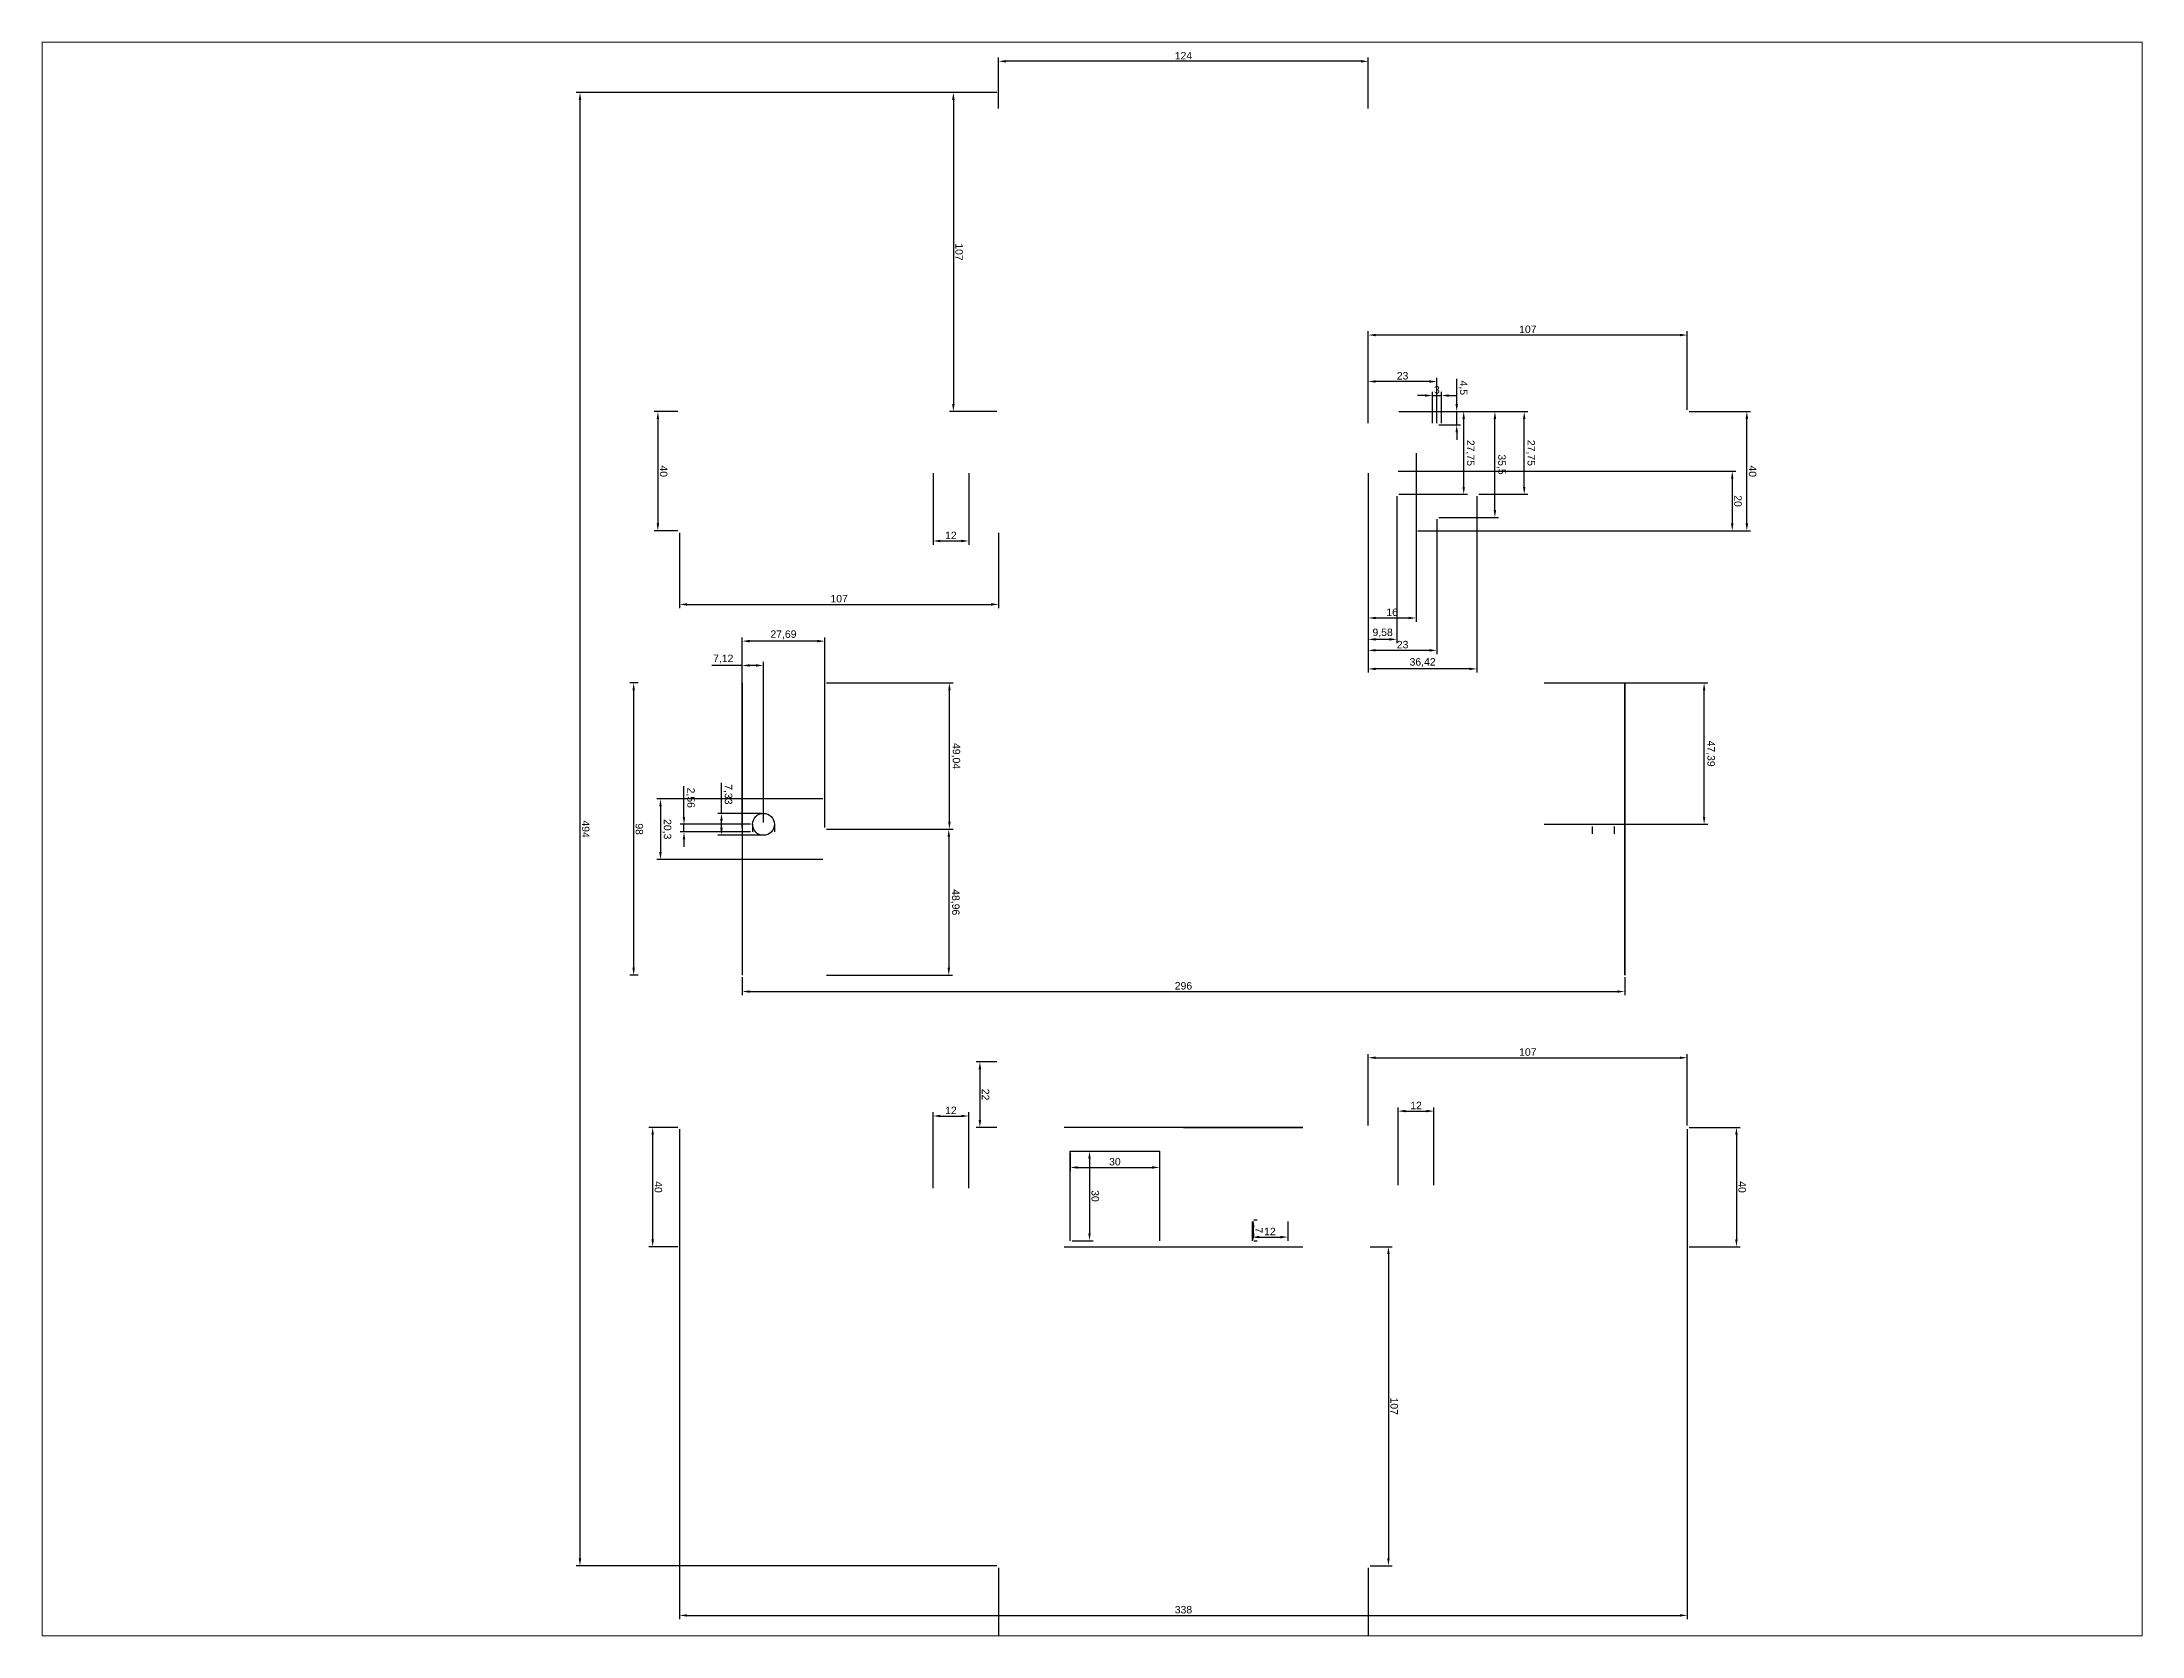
# Paper-space layout 'Layout2' of a CAD drawing. Header units: millimetres. Extents: x 26 to 231, y 20 to 176.
# The model-space entities are those that its viewports show. They can reach past a viewport. Long polylines and large blocks are cut down to what shows.
import ezdxf

# ---------------------------------------------------------------- set-up
doc = ezdxf.new("R2010")
doc.units = ezdxf.units.MM
doc.styles.get("Standard").update_dxf_attribs({"font": 'arial.ttf'})
doc.dimstyles.new('ISO-25', dxfattribs={"dimtxt": 2.5, "dimasz": 2.5, "dimexe": 1.25, "dimexo": 0.625, "dimtad": 1, "dimtxsty": 'Standard', "dimcen": 2.5, "dimadec": 0, "dimazin": 0, "dimtfac": 1, "dimtmove": 0, "dimatfit": 3, "dimfxl": 1, "dimarcsym": 0})

psp = doc.layouts.new('Layout2')

msp = doc.modelspace()

# ---------------------------------------------------------------- blocks, each defined once
blk = doc.blocks.new('*D1')
at = {"color": 0, "lineweight": -2, "transparency": 16777216}
for p, q in [((2464.22, 1439.08), (2495.31, 1439.08)), ((2494.06, 1317.58), (2494.06, 1436.58)), ((2464.22, 1315.08), (2495.31, 1315.08))]:
    blk.add_line(p, q, dxfattribs=at)
at = {"color": 0, "transparency": 16777216}
for points in [[(2493.65, 1436.58), (2494.48, 1436.58), (2494.06, 1439.08)], [(2493.65, 1317.58), (2494.48, 1317.58), (2494.06, 1315.08)]]:
    blk.add_solid(points, dxfattribs=at)
at = {"layer": 'Defpoints', "color": 0, "transparency": 16777216}
for p in [(2463.59, 1439.08, 9.5), (2494.06, 1439.08), (2463.59, 1315.08, 9.5)]:
    blk.add_point(p, dxfattribs=at)
at = {"color": 0, "transparency": 16777216, "insert": (2492.18, 1377.08), "char_height": 2.5, "attachment_point": 5, "rotation": 90}
blk.add_mtext('124', dxfattribs=at)
blk = doc.blocks.new('*D2')
at = {"color": 0, "lineweight": -2, "transparency": 16777216}
for p, q in [((2316.59, 1546.71), (2316.59, 1563.81)), ((2356.59, 1546.71), (2356.59, 1563.81)), ((2319.09, 1562.56), (2354.09, 1562.56))]:
    blk.add_line(p, q, dxfattribs=at)
at = {"color": 0, "transparency": 16777216}
for points in [[(2319.09, 1562.97), (2319.09, 1562.14), (2316.59, 1562.56)], [(2354.09, 1562.97), (2354.09, 1562.14), (2356.59, 1562.56)]]:
    blk.add_solid(points, dxfattribs=at)
at = {"layer": 'Defpoints', "color": 0, "transparency": 16777216}
for p in [(2356.59, 1562.56), (2316.59, 1546.08, 10.5), (2356.59, 1546.08, 10.5)]:
    blk.add_point(p, dxfattribs=at)
at = {"color": 0, "transparency": 16777216, "insert": (2336.59, 1564.46), "char_height": 2.5, "attachment_point": 5}
blk.add_mtext('40', dxfattribs=at)
blk = doc.blocks.new('*D3')
at = {"color": 0, "lineweight": -2, "transparency": 16777216}
for p, q in [((2356.59, 1439.71), (2356.59, 1447.08)), ((2359.09, 1445.83), (2461.09, 1445.83)), ((2463.59, 1439.71), (2463.59, 1447.08))]:
    blk.add_line(p, q, dxfattribs=at)
at = {"color": 0, "transparency": 16777216}
for points in [[(2359.09, 1446.25), (2359.09, 1445.42), (2356.59, 1445.83)], [(2461.09, 1446.25), (2461.09, 1445.42), (2463.59, 1445.83)]]:
    blk.add_solid(points, dxfattribs=at)
at = {"layer": 'Defpoints', "color": 0, "transparency": 16777216}
for p in [(2463.59, 1445.83), (2356.59, 1439.08, 11.18), (2463.59, 1439.08, 10.5)]:
    blk.add_point(p, dxfattribs=at)
at = {"color": 0, "transparency": 16777216, "insert": (2410.09, 1447.74), "char_height": 2.5, "attachment_point": 5}
blk.add_mtext('107', dxfattribs=at)
blk = doc.blocks.new('*D4')
at = {"color": 0, "lineweight": -2, "transparency": 16777216}
for p, q in [((1974.97, 1439.08), (1957.91, 1439.08)), ((1959.16, 1436.58), (1959.16, 1317.58)), ((1974.97, 1315.08), (1957.91, 1315.08))]:
    blk.add_line(p, q, dxfattribs=at)
at = {"color": 0, "transparency": 16777216}
for points in [[(1958.74, 1436.58), (1959.58, 1436.58), (1959.16, 1439.08)], [(1958.74, 1317.58), (1959.58, 1317.58), (1959.16, 1315.08)]]:
    blk.add_solid(points, dxfattribs=at)
at = {"layer": 'Defpoints', "color": 0, "transparency": 16777216}
for p in [(1975.59, 1439.08, 10.5), (1959.16, 1315.08), (1975.59, 1315.08, 10.5)]:
    blk.add_point(p, dxfattribs=at)
at = {"color": 0, "transparency": 16777216, "insert": (1957.28, 1377.08), "char_height": 2.5, "attachment_point": 5, "rotation": 90}
blk.add_mtext('124', dxfattribs=at)
blk = doc.blocks.new('*D5')
at = {"color": 0, "lineweight": -2, "transparency": 16777216}
for p, q in [((2076.59, 1546.71), (2076.59, 1567.3)), ((2114.09, 1566.05), (2079.09, 1566.05)), ((2116.59, 1546.71), (2116.59, 1567.3))]:
    blk.add_line(p, q, dxfattribs=at)
at = {"color": 0, "transparency": 16777216}
for points in [[(2079.09, 1566.47), (2079.09, 1565.63), (2076.59, 1566.05)], [(2114.09, 1566.47), (2114.09, 1565.63), (2116.59, 1566.05)]]:
    blk.add_solid(points, dxfattribs=at)
at = {"layer": 'Defpoints', "color": 0, "transparency": 16777216}
for p in [(2076.59, 1566.05), (2076.59, 1546.08, 10.5), (2116.59, 1546.08, 10.5)]:
    blk.add_point(p, dxfattribs=at)
at = {"color": 0, "transparency": 16777216, "insert": (2096.59, 1567.95), "char_height": 2.5, "attachment_point": 5}
blk.add_mtext('40', dxfattribs=at)
blk = doc.blocks.new('*D6')
at = {"color": 0, "lineweight": -2, "transparency": 16777216}
for p, q in [((2075.97, 1546.08), (2049.69, 1546.08)), ((2050.94, 1543.58), (2050.94, 1441.58)), ((2075.97, 1439.08), (2049.69, 1439.08))]:
    blk.add_line(p, q, dxfattribs=at)
at = {"color": 0, "transparency": 16777216}
for points in [[(2050.52, 1543.58), (2051.35, 1543.58), (2050.94, 1546.08)], [(2050.52, 1441.58), (2051.35, 1441.58), (2050.94, 1439.08)]]:
    blk.add_solid(points, dxfattribs=at)
at = {"layer": 'Defpoints', "color": 0, "transparency": 16777216}
for p in [(2076.59, 1546.08, 10.5), (2050.94, 1439.08), (2076.59, 1439.08, 10.5)]:
    blk.add_point(p, dxfattribs=at)
at = {"color": 0, "transparency": 16777216, "insert": (2049.04, 1492.58), "char_height": 2.5, "attachment_point": 5, "rotation": 90}
blk.add_mtext('107', dxfattribs=at)
blk = doc.blocks.new('*D7')
at = {"color": 0, "lineweight": -2, "transparency": 16777216}
for p, q in [((2076.59, 1207.46), (2076.59, 1199.55)), ((2116.59, 1207.46), (2116.59, 1199.55)), ((2079.09, 1200.8), (2114.09, 1200.8))]:
    blk.add_line(p, q, dxfattribs=at)
at = {"color": 0, "transparency": 16777216}
for points in [[(2079.09, 1201.22), (2079.09, 1200.39), (2076.59, 1200.8)], [(2114.09, 1201.22), (2114.09, 1200.39), (2116.59, 1200.8)]]:
    blk.add_solid(points, dxfattribs=at)
at = {"layer": 'Defpoints', "color": 0, "transparency": 16777216}
for p in [(2076.59, 1208.08, 10.5), (2116.59, 1208.08, 10.5), (2116.59, 1200.8)]:
    blk.add_point(p, dxfattribs=at)
at = {"color": 0, "transparency": 16777216, "insert": (2096.59, 1202.71), "char_height": 2.5, "attachment_point": 5}
blk.add_mtext('40', dxfattribs=at)
blk = doc.blocks.new('*D8')
at = {"color": 0, "lineweight": -2, "transparency": 16777216}
for p, q in [((2117.22, 1315.08), (2142.51, 1315.08)), ((2141.26, 1210.58), (2141.26, 1312.58)), ((2117.22, 1208.08), (2142.51, 1208.08))]:
    blk.add_line(p, q, dxfattribs=at)
at = {"color": 0, "transparency": 16777216}
for points in [[(2140.84, 1312.58), (2141.67, 1312.58), (2141.26, 1315.08)], [(2140.84, 1210.58), (2141.67, 1210.58), (2141.26, 1208.08)]]:
    blk.add_solid(points, dxfattribs=at)
at = {"layer": 'Defpoints', "color": 0, "transparency": 16777216}
for p in [(2116.59, 1315.08, 10.5), (2141.26, 1315.08), (2116.59, 1208.08, 10.5)]:
    blk.add_point(p, dxfattribs=at)
at = {"color": 0, "transparency": 16777216, "insert": (2139.35, 1261.58), "char_height": 2.5, "attachment_point": 5, "rotation": 90}
blk.add_mtext('107', dxfattribs=at)
blk = doc.blocks.new('*D9')
at = {"color": 0, "lineweight": -2, "transparency": 16777216}
for p, q in [((2294.59, 1314.46), (2294.59, 1307.56)), ((2316.59, 1314.46), (2316.59, 1307.56)), ((2297.09, 1308.81), (2314.09, 1308.81))]:
    blk.add_line(p, q, dxfattribs=at)
at = {"color": 0, "transparency": 16777216}
for points in [[(2297.09, 1309.22), (2297.09, 1308.39), (2294.59, 1308.81)], [(2314.09, 1309.22), (2314.09, 1308.39), (2316.59, 1308.81)]]:
    blk.add_solid(points, dxfattribs=at)
at = {"layer": 'Defpoints', "color": 0, "transparency": 16777216}
for p in [(2294.59, 1315.08, 10.5), (2316.59, 1315.08, 10.5), (2316.59, 1308.81)]:
    blk.add_point(p, dxfattribs=at)
at = {"color": 0, "transparency": 16777216, "insert": (2305.59, 1310.69), "char_height": 2.5, "attachment_point": 5}
blk.add_mtext('22', dxfattribs=at)
blk = doc.blocks.new('*D10')
at = {"color": 0, "lineweight": -2, "transparency": 16777216}
for p, q in [((2316.59, 1207.46), (2316.59, 1197.81)), ((2356.59, 1207.46), (2356.59, 1197.81)), ((2354.09, 1199.06), (2319.09, 1199.06))]:
    blk.add_line(p, q, dxfattribs=at)
at = {"color": 0, "transparency": 16777216}
for points in [[(2319.09, 1199.48), (2319.09, 1198.64), (2316.59, 1199.06)], [(2354.09, 1199.48), (2354.09, 1198.64), (2356.59, 1199.06)]]:
    blk.add_solid(points, dxfattribs=at)
at = {"layer": 'Defpoints', "color": 0, "transparency": 16777216}
for p in [(2316.59, 1208.08, 9.5), (2356.59, 1208.08, 9.5), (2316.59, 1199.06)]:
    blk.add_point(p, dxfattribs=at)
at = {"color": 0, "transparency": 16777216, "insert": (2336.59, 1200.96), "char_height": 2.5, "attachment_point": 5}
blk.add_mtext('40', dxfattribs=at)
blk = doc.blocks.new('*D11')
at = {"color": 0, "lineweight": -2, "transparency": 16777216}
for p, q in [((2167.59, 1194.18), (2167.59, 1191.42)), ((2170.09, 1192.67), (2263.09, 1192.67)), ((2265.59, 1194.18), (2265.59, 1191.42))]:
    blk.add_line(p, q, dxfattribs=at)
at = {"color": 0, "transparency": 16777216}
for points in [[(2170.09, 1193.09), (2170.09, 1192.26), (2167.59, 1192.67)], [(2263.09, 1193.09), (2263.09, 1192.26), (2265.59, 1192.67)]]:
    blk.add_solid(points, dxfattribs=at)
at = {"layer": 'Defpoints', "color": 0, "transparency": 16777216}
for p in [(2167.59, 1194.8, 30.5), (2265.59, 1194.8, 30.5), (2265.59, 1192.67)]:
    blk.add_point(p, dxfattribs=at)
at = {"color": 0, "transparency": 16777216, "insert": (2216.59, 1194.57), "char_height": 2.5, "attachment_point": 5}
blk.add_mtext('98', dxfattribs=at)
blk = doc.blocks.new('*D12')
at = {"color": 0, "lineweight": -2, "transparency": 16777216}
for p, q in [((2266.22, 1525.08), (2272.3, 1525.08)), ((2271.05, 1231.58), (2271.05, 1522.58)), ((2266.22, 1229.08), (2272.3, 1229.08))]:
    blk.add_line(p, q, dxfattribs=at)
at = {"color": 0, "transparency": 16777216}
for points in [[(2270.64, 1522.58), (2271.47, 1522.58), (2271.05, 1525.08)], [(2270.64, 1231.58), (2271.47, 1231.58), (2271.05, 1229.08)]]:
    blk.add_solid(points, dxfattribs=at)
at = {"layer": 'Defpoints', "color": 0, "transparency": 16777216}
for p in [(2265.59, 1525.08, 30.5), (2271.05, 1525.08), (2265.59, 1229.08, 30.5)]:
    blk.add_point(p, dxfattribs=at)
at = {"color": 0, "transparency": 16777216, "insert": (2269.15, 1377.08), "char_height": 2.5, "attachment_point": 5, "rotation": 90}
blk.add_mtext('296', dxfattribs=at)
blk = doc.blocks.new('*D13')
at = {"color": 0, "lineweight": -2, "transparency": 16777216}
for p, q in [((1969.59, 1314.46), (1969.59, 1298.66)), ((2076.59, 1314.46), (2076.59, 1298.66)), ((1972.09, 1299.91), (2074.09, 1299.91))]:
    blk.add_line(p, q, dxfattribs=at)
at = {"color": 0, "transparency": 16777216}
for points in [[(1972.09, 1300.33), (1972.09, 1299.49), (1969.59, 1299.91)], [(2074.09, 1300.33), (2074.09, 1299.49), (2076.59, 1299.91)]]:
    blk.add_solid(points, dxfattribs=at)
at = {"layer": 'Defpoints', "color": 0, "transparency": 16777216}
for p in [(1969.59, 1315.08, 10.5), (2076.59, 1315.08, 10.5), (2076.59, 1299.91)]:
    blk.add_point(p, dxfattribs=at)
at = {"color": 0, "transparency": 16777216, "insert": (2023.09, 1301.81), "char_height": 2.5, "attachment_point": 5}
blk.add_mtext('107', dxfattribs=at)
blk = doc.blocks.new('*D14')
at = {"color": 0, "lineweight": -2, "transparency": 16777216}
for p, q in [((1969.59, 1314.46), (1969.59, 1173.42)), ((2463.59, 1314.46), (2463.59, 1173.42)), ((1972.09, 1174.67), (2461.09, 1174.67))]:
    blk.add_line(p, q, dxfattribs=at)
at = {"color": 0, "transparency": 16777216}
for points in [[(1972.09, 1175.09), (1972.09, 1174.25), (1969.59, 1174.67)], [(2461.09, 1175.09), (2461.09, 1174.25), (2463.59, 1174.67)]]:
    blk.add_solid(points, dxfattribs=at)
at = {"layer": 'Defpoints', "color": 0, "transparency": 16777216}
for p in [(1969.59, 1315.08, 9.5), (2463.59, 1315.08, 10.5), (2463.59, 1174.67)]:
    blk.add_point(p, dxfattribs=at)
at = {"color": 0, "transparency": 16777216, "insert": (2216.59, 1176.57), "char_height": 2.5, "attachment_point": 5}
blk.add_mtext('494', dxfattribs=at)
blk = doc.blocks.new('*D15')
at = {"color": 0, "lineweight": -2, "transparency": 16777216}
for p, q in [((2317.22, 1546.08), (2481.47, 1546.08)), ((2480.22, 1210.58), (2480.22, 1543.58)), ((2317.22, 1208.08), (2481.47, 1208.08))]:
    blk.add_line(p, q, dxfattribs=at)
at = {"color": 0, "transparency": 16777216}
for points in [[(2479.8, 1543.58), (2480.63, 1543.58), (2480.22, 1546.08)], [(2479.8, 1210.58), (2480.63, 1210.58), (2480.22, 1208.08)]]:
    blk.add_solid(points, dxfattribs=at)
at = {"layer": 'Defpoints', "color": 0, "transparency": 16777216}
for p in [(2316.59, 1546.08, 9.5), (2480.22, 1546.08), (2316.59, 1208.08, 9.5)]:
    blk.add_point(p, dxfattribs=at)
at = {"color": 0, "transparency": 16777216, "insert": (2478.31, 1377.08), "char_height": 2.5, "attachment_point": 5, "rotation": 90}
blk.add_mtext('338', dxfattribs=at)
blk = doc.blocks.new('*D16')
at = {"color": 0, "lineweight": -2, "transparency": 16777216}
for p, q in [((2335.97, 1461.08), (2309.89, 1461.08)), ((2311.14, 1451.58), (2311.14, 1458.58)), ((2335.97, 1449.08), (2309.89, 1449.08))]:
    blk.add_line(p, q, dxfattribs=at)
at = {"color": 0, "transparency": 16777216}
for points in [[(2310.72, 1458.58), (2311.55, 1458.58), (2311.14, 1461.08)], [(2310.72, 1451.58), (2311.55, 1451.58), (2311.14, 1449.08)]]:
    blk.add_solid(points, dxfattribs=at)
at = {"layer": 'Defpoints', "color": 0, "transparency": 16777216}
for p in [(2311.14, 1461.08), (2336.59, 1461.08, 10.5), (2336.59, 1449.08, 10.5)]:
    blk.add_point(p, dxfattribs=at)
at = {"color": 0, "transparency": 16777216, "insert": (2309.26, 1455.08), "char_height": 2.5, "attachment_point": 5, "rotation": 90}
blk.add_mtext('12', dxfattribs=at)
blk = doc.blocks.new('*D17')
at = {"color": 0, "lineweight": -2, "transparency": 16777216}
for p, q in [((2336.97, 1305.08), (2311.53, 1305.08)), ((2312.78, 1295.58), (2312.78, 1302.58)), ((2336.97, 1293.08), (2311.53, 1293.08))]:
    blk.add_line(p, q, dxfattribs=at)
at = {"color": 0, "transparency": 16777216}
for points in [[(2312.36, 1302.58), (2313.19, 1302.58), (2312.78, 1305.08)], [(2312.36, 1295.58), (2313.19, 1295.58), (2312.78, 1293.08)]]:
    blk.add_solid(points, dxfattribs=at)
at = {"layer": 'Defpoints', "color": 0, "transparency": 16777216}
for p in [(2312.78, 1305.08), (2337.59, 1305.08, 10.5), (2337.59, 1293.08, 10.5)]:
    blk.add_point(p, dxfattribs=at)
at = {"color": 0, "transparency": 16777216, "insert": (2310.9, 1299.08), "char_height": 2.5, "attachment_point": 5, "rotation": 90}
blk.add_mtext('12', dxfattribs=at)
blk = doc.blocks.new('*D18')
at = {"color": 0, "lineweight": -2, "transparency": 16777216}
for p, q in [((2097.22, 1305.08), (2121.24, 1305.08)), ((2119.99, 1295.58), (2119.99, 1302.58)), ((2097.22, 1293.08), (2121.24, 1293.08))]:
    blk.add_line(p, q, dxfattribs=at)
at = {"color": 0, "transparency": 16777216}
for points in [[(2119.57, 1302.58), (2120.41, 1302.58), (2119.99, 1305.08)], [(2119.57, 1295.58), (2120.41, 1295.58), (2119.99, 1293.08)]]:
    blk.add_solid(points, dxfattribs=at)
at = {"layer": 'Defpoints', "color": 0, "transparency": 16777216}
for p in [(2096.59, 1305.08, 9.5), (2119.99, 1305.08), (2096.59, 1293.08, 9.5)]:
    blk.add_point(p, dxfattribs=at)
at = {"color": 0, "transparency": 16777216, "insert": (2118.11, 1299.08), "char_height": 2.5, "attachment_point": 5, "rotation": 90}
blk.add_mtext('12', dxfattribs=at)
blk = doc.blocks.new('*D19')
at = {"color": 0, "lineweight": -2, "transparency": 16777216}
for p, q in [((2071.22, 1466.08), (2071.22, 1468.58)), ((2080.47, 1463.58), (2069.97, 1463.58)), ((2080.47, 1460.58), (2069.97, 1460.58)), ((2071.22, 1460.58), (2071.22, 1463.58)), ((2071.22, 1458.08), (2071.22, 1455.58))]:
    blk.add_line(p, q, dxfattribs=at)
at = {"color": 0, "transparency": 16777216}
for points in [[(2070.8, 1466.08), (2071.64, 1466.08), (2071.22, 1463.58)], [(2070.8, 1458.08), (2071.64, 1458.08), (2071.22, 1460.58)]]:
    blk.add_solid(points, dxfattribs=at)
at = {"layer": 'Defpoints', "color": 0, "transparency": 16777216}
for p in [(2071.22, 1463.58), (2081.09, 1463.58, 9.5), (2081.09, 1460.58, 9.5)]:
    blk.add_point(p, dxfattribs=at)
at = {"color": 0, "transparency": 16777216, "insert": (2069.32, 1462.08), "char_height": 2.5, "attachment_point": 5, "rotation": 90}
blk.add_mtext('3', dxfattribs=at)
blk = doc.blocks.new('*D20')
at = {"color": 0, "lineweight": -2, "transparency": 16777216}
for p, q in [((2206.48, 1256.14), (2206.48, 1200.43)), ((2226.78, 1256.14), (2226.78, 1200.43)), ((2208.98, 1201.68), (2224.28, 1201.68))]:
    blk.add_line(p, q, dxfattribs=at)
at = {"color": 0, "transparency": 16777216}
for points in [[(2208.98, 1202.09), (2208.98, 1201.26), (2206.48, 1201.68)], [(2224.28, 1202.09), (2224.28, 1201.26), (2226.78, 1201.68)]]:
    blk.add_solid(points, dxfattribs=at)
at = {"layer": 'Defpoints', "color": 0, "transparency": 16777216}
for p in [(2206.48, 1256.77, 30.5), (2226.78, 1256.77, 30.5), (2226.78, 1201.68)]:
    blk.add_point(p, dxfattribs=at)
at = {"color": 0, "transparency": 16777216, "insert": (2216.63, 1203.81), "char_height": 2.5, "attachment_point": 5}
blk.add_mtext('20,3', dxfattribs=at)
blk = doc.blocks.new('*D21')
at = {"color": 0, "lineweight": -2, "transparency": 16777216}
for p, q in [((2214.98, 1231.91), (2214.98, 1208.31)), ((2217.53, 1231.91), (2217.53, 1208.31)), ((2212.48, 1209.56), (2202.19, 1209.56)), ((2217.53, 1209.56), (2214.98, 1209.56)), ((2220.03, 1209.56), (2222.53, 1209.56))]:
    blk.add_line(p, q, dxfattribs=at)
at = {"color": 0, "transparency": 16777216}
for points in [[(2212.48, 1209.97), (2212.48, 1209.14), (2214.98, 1209.56)], [(2220.03, 1209.97), (2220.03, 1209.14), (2217.53, 1209.56)]]:
    blk.add_solid(points, dxfattribs=at)
at = {"layer": 'Defpoints', "color": 0, "transparency": 16777216}
for p in [(2214.98, 1232.54, 30.5), (2217.53, 1232.54, 30.5), (2214.98, 1209.56)]:
    blk.add_point(p, dxfattribs=at)
at = {"color": 0, "transparency": 16777216, "insert": (2206.08, 1211.69), "char_height": 2.5, "attachment_point": 5}
blk.add_mtext('2,56', dxfattribs=at)
blk = doc.blocks.new('*D22')
at = {"color": 0, "lineweight": -2, "transparency": 16777216}
for p, q in [((2211.31, 1235.58), (2211.31, 1220.88)), ((2218.64, 1235.58), (2218.64, 1220.88)), ((2211.31, 1222.13), (2201.09, 1222.13)), ((2216.14, 1222.13), (2213.81, 1222.13))]:
    blk.add_line(p, q, dxfattribs=at)
at = {"color": 0, "transparency": 16777216}
for points in [[(2213.81, 1222.55), (2213.81, 1221.71), (2211.31, 1222.13)], [(2216.14, 1222.55), (2216.14, 1221.71), (2218.64, 1222.13)]]:
    blk.add_solid(points, dxfattribs=at)
at = {"layer": 'Defpoints', "color": 0, "transparency": 16777216}
for p in [(2211.31, 1236.2, 30.5), (2218.64, 1236.2, 30.5), (2211.31, 1222.13)]:
    blk.add_point(p, dxfattribs=at)
at = {"color": 0, "transparency": 16777216, "insert": (2204.95, 1224.26), "char_height": 2.5, "attachment_point": 5}
blk.add_mtext('7,33', dxfattribs=at)
blk = doc.blocks.new('*D23')
at = {"color": 0, "lineweight": -2, "transparency": 16777216}
for p, q in [((2315.97, 1546.08), (2292, 1546.08)), ((2293.25, 1441.58), (2293.25, 1543.58)), ((2315.97, 1439.08), (2292, 1439.08))]:
    blk.add_line(p, q, dxfattribs=at)
at = {"color": 0, "transparency": 16777216}
for points in [[(2292.83, 1543.58), (2293.66, 1543.58), (2293.25, 1546.08)], [(2292.83, 1441.58), (2293.66, 1441.58), (2293.25, 1439.08)]]:
    blk.add_solid(points, dxfattribs=at)
at = {"layer": 'Defpoints', "color": 0, "transparency": 16777216}
for p in [(2293.25, 1546.08), (2316.59, 1546.08, 10.5), (2316.59, 1439.08, 10.5)]:
    blk.add_point(p, dxfattribs=at)
at = {"color": 0, "transparency": 16777216, "insert": (2291.35, 1492.58), "char_height": 2.5, "attachment_point": 5, "rotation": 90}
blk.add_mtext('107', dxfattribs=at)
blk = doc.blocks.new('*D24')
at = {"color": 0, "lineweight": -2, "transparency": 16777216}
for p, q in [((2325.22, 1369.08), (2331.28, 1369.08)), ((2330.03, 1341.58), (2330.03, 1366.58)), ((2325.22, 1339.08), (2331.28, 1339.08))]:
    blk.add_line(p, q, dxfattribs=at)
at = {"color": 0, "transparency": 16777216}
for points in [[(2329.61, 1366.58), (2330.44, 1366.58), (2330.03, 1369.08)], [(2329.61, 1341.58), (2330.44, 1341.58), (2330.03, 1339.08)]]:
    blk.add_solid(points, dxfattribs=at)
at = {"layer": 'Defpoints', "color": 0, "transparency": 16777216}
for p in [(2324.59, 1369.08, 9.5), (2330.03, 1369.08), (2324.59, 1339.08, 9.5)]:
    blk.add_point(p, dxfattribs=at)
at = {"color": 0, "transparency": 16777216, "insert": (2328.12, 1354.08), "char_height": 2.5, "attachment_point": 5, "rotation": 90}
blk.add_mtext('30', dxfattribs=at)
blk = doc.blocks.new('*D25')
at = {"color": 0, "lineweight": -2, "transparency": 16777216}
for p, q in [((2324.59, 1339.71), (2324.59, 1346.82)), ((2327.09, 1345.57), (2352.09, 1345.57)), ((2354.59, 1339.71), (2354.59, 1346.82))]:
    blk.add_line(p, q, dxfattribs=at)
at = {"color": 0, "transparency": 16777216}
for points in [[(2327.09, 1345.98), (2327.09, 1345.15), (2324.59, 1345.57)], [(2352.09, 1345.98), (2352.09, 1345.15), (2354.59, 1345.57)]]:
    blk.add_solid(points, dxfattribs=at)
at = {"layer": 'Defpoints', "color": 0, "transparency": 16777216}
for p in [(2354.59, 1345.57), (2324.59, 1339.08, 9.5), (2354.59, 1339.08, 9.5)]:
    blk.add_point(p, dxfattribs=at)
at = {"color": 0, "transparency": 16777216, "insert": (2339.59, 1347.47), "char_height": 2.5, "attachment_point": 5}
blk.add_mtext('30', dxfattribs=at)
blk = doc.blocks.new('*D26')
at = {"color": 0, "lineweight": -2, "transparency": 16777216}
for p, q in [((2348.2, 1412.08), (2354.63, 1412.08)), ((2353.38, 1402.58), (2353.38, 1409.58)), ((2348.2, 1400.08), (2354.63, 1400.08))]:
    blk.add_line(p, q, dxfattribs=at)
at = {"color": 0, "transparency": 16777216}
for points in [[(2352.96, 1409.58), (2353.79, 1409.58), (2353.38, 1412.08)], [(2352.96, 1402.58), (2353.79, 1402.58), (2353.38, 1400.08)]]:
    blk.add_solid(points, dxfattribs=at)
at = {"layer": 'Defpoints', "color": 0, "transparency": 16777216}
for p in [(2347.58, 1412.08, 9.5), (2353.38, 1412.08), (2347.58, 1400.08, 9.5)]:
    blk.add_point(p, dxfattribs=at)
at = {"color": 0, "transparency": 16777216, "insert": (2351.5, 1406.08), "char_height": 2.5, "attachment_point": 5, "rotation": 90}
blk.add_mtext('12', dxfattribs=at)
blk = doc.blocks.new('*D27')
at = {"color": 0, "lineweight": -2, "transparency": 16777216}
for p, q in [((2347.58, 1400.71), (2347.58, 1401.76)), ((2354.58, 1400.71), (2354.58, 1401.76)), ((2350.08, 1400.51), (2352.08, 1400.51))]:
    blk.add_line(p, q, dxfattribs=at)
at = {"color": 0, "transparency": 16777216}
for points in [[(2350.08, 1400.93), (2350.08, 1400.1), (2347.58, 1400.51)], [(2352.08, 1400.93), (2352.08, 1400.1), (2354.58, 1400.51)]]:
    blk.add_solid(points, dxfattribs=at)
at = {"layer": 'Defpoints', "color": 0, "transparency": 16777216}
for p in [(2347.58, 1400.08, 9.5), (2354.58, 1400.51), (2354.58, 1400.08, 9.5)]:
    blk.add_point(p, dxfattribs=at)
at = {"color": 0, "transparency": 16777216, "insert": (2351.08, 1402.39), "char_height": 2.5, "attachment_point": 5}
blk.add_mtext('7', dxfattribs=at)
blk = doc.blocks.new('*D28')
at = {"color": 0, "lineweight": -2, "transparency": 16777216}
for p, q in [((2097.22, 1455.08), (2147.06, 1455.08)), ((2145.81, 1452.58), (2145.81, 1441.58)), ((2097.22, 1439.08), (2147.06, 1439.08))]:
    blk.add_line(p, q, dxfattribs=at)
at = {"color": 0, "transparency": 16777216}
for points in [[(2145.4, 1452.58), (2146.23, 1452.58), (2145.81, 1455.08)], [(2145.4, 1441.58), (2146.23, 1441.58), (2145.81, 1439.08)]]:
    blk.add_solid(points, dxfattribs=at)
at = {"layer": 'Defpoints', "color": 0, "transparency": 16777216}
for p in [(2096.59, 1455.08, 9.5), (2096.59, 1439.08, 9.5), (2145.81, 1439.08)]:
    blk.add_point(p, dxfattribs=at)
at = {"color": 0, "transparency": 16777216, "insert": (2143.91, 1447.08), "char_height": 2.5, "attachment_point": 5, "rotation": 90}
blk.add_mtext('16', dxfattribs=at)
blk = doc.blocks.new('*D29')
at = {"color": 0, "lineweight": -2, "transparency": 16777216}
for p, q in [((2096.59, 1455.71), (2096.59, 1562.4)), ((2099.09, 1561.15), (2114.09, 1561.15)), ((2116.59, 1455.71), (2116.59, 1562.4))]:
    blk.add_line(p, q, dxfattribs=at)
at = {"color": 0, "transparency": 16777216}
for points in [[(2099.09, 1561.57), (2099.09, 1560.74), (2096.59, 1561.15)], [(2114.09, 1561.57), (2114.09, 1560.74), (2116.59, 1561.15)]]:
    blk.add_solid(points, dxfattribs=at)
at = {"layer": 'Defpoints', "color": 0, "transparency": 16777216}
for p in [(2116.59, 1561.15), (2096.59, 1455.08, 10.5), (2116.59, 1455.08, 10.5)]:
    blk.add_point(p, dxfattribs=at)
at = {"color": 0, "transparency": 16777216, "insert": (2106.59, 1563.05), "char_height": 2.5, "attachment_point": 5}
blk.add_mtext('20', dxfattribs=at)
blk = doc.blocks.new('*D31')
at = {"color": 0, "lineweight": -2, "transparency": 16777216}
for p, q in [((2104.97, 1448.66), (2154.22, 1448.66)), ((2152.97, 1446.16), (2152.97, 1441.58)), ((2104.97, 1439.08), (2154.22, 1439.08))]:
    blk.add_line(p, q, dxfattribs=at)
at = {"color": 0, "transparency": 16777216}
for points in [[(2152.55, 1446.16), (2153.39, 1446.16), (2152.97, 1448.66)], [(2152.55, 1441.58), (2153.39, 1441.58), (2152.97, 1439.08)]]:
    blk.add_solid(points, dxfattribs=at)
at = {"layer": 'Defpoints', "color": 0, "transparency": 16777216}
for p in [(2104.34, 1448.66, 10.5), (2104.34, 1439.08, 10.5), (2152.97, 1439.08)]:
    blk.add_point(p, dxfattribs=at)
at = {"color": 0, "transparency": 16777216, "insert": (2150.84, 1443.87), "char_height": 2.5, "attachment_point": 5, "rotation": 90}
blk.add_mtext('9,58', dxfattribs=at)
blk = doc.blocks.new('*D32')
at = {"color": 0, "lineweight": -2, "transparency": 16777216}
for p, q in [((2112.72, 1462.08), (2157.91, 1462.08)), ((2156.66, 1459.58), (2156.66, 1441.58)), ((2112.72, 1439.08), (2157.91, 1439.08))]:
    blk.add_line(p, q, dxfattribs=at)
at = {"color": 0, "transparency": 16777216}
for points in [[(2156.24, 1459.58), (2157.07, 1459.58), (2156.66, 1462.08)], [(2156.24, 1441.58), (2157.07, 1441.58), (2156.66, 1439.08)]]:
    blk.add_solid(points, dxfattribs=at)
at = {"layer": 'Defpoints', "color": 0, "transparency": 16777216}
for p in [(2112.09, 1462.08, 10.5), (2112.09, 1439.08, 10.5), (2156.66, 1439.08)]:
    blk.add_point(p, dxfattribs=at)
at = {"color": 0, "transparency": 16777216, "insert": (2154.75, 1450.58), "char_height": 2.5, "attachment_point": 5, "rotation": 90}
blk.add_mtext('23', dxfattribs=at)
blk = doc.blocks.new('*D33')
at = {"color": 0, "lineweight": -2, "transparency": 16777216}
for p, q in [((2104.97, 1475.5), (2164.13, 1475.5)), ((2162.88, 1473), (2162.88, 1441.58)), ((2104.97, 1439.08), (2164.13, 1439.08))]:
    blk.add_line(p, q, dxfattribs=at)
at = {"color": 0, "transparency": 16777216}
for points in [[(2162.46, 1473), (2163.3, 1473), (2162.88, 1475.5)], [(2162.46, 1441.58), (2163.3, 1441.58), (2162.88, 1439.08)]]:
    blk.add_solid(points, dxfattribs=at)
at = {"layer": 'Defpoints', "color": 0, "transparency": 16777216}
for p in [(2104.34, 1475.5, 10.5), (2104.34, 1439.08, 10.5), (2162.88, 1439.08)]:
    blk.add_point(p, dxfattribs=at)
at = {"color": 0, "transparency": 16777216, "insert": (2160.75, 1457.29), "char_height": 2.5, "attachment_point": 5, "rotation": 90}
blk.add_mtext('36,42', dxfattribs=at)
blk = doc.blocks.new('*D34')
at = {"color": 0, "lineweight": -2, "transparency": 16777216}
for p, q in [((2080.47, 1462.08), (2065.27, 1462.08)), ((2066.52, 1459.58), (2066.52, 1441.58)), ((2080.47, 1439.08), (2065.27, 1439.08))]:
    blk.add_line(p, q, dxfattribs=at)
at = {"color": 0, "transparency": 16777216}
for points in [[(2066.1, 1459.58), (2066.93, 1459.58), (2066.52, 1462.08)], [(2066.1, 1441.58), (2066.93, 1441.58), (2066.52, 1439.08)]]:
    blk.add_solid(points, dxfattribs=at)
at = {"layer": 'Defpoints', "color": 0, "transparency": 16777216}
for p in [(2081.09, 1462.08, 10.5), (2066.52, 1439.08), (2081.09, 1439.08, 10.5)]:
    blk.add_point(p, dxfattribs=at)
at = {"color": 0, "transparency": 16777216, "insert": (2064.62, 1450.58), "char_height": 2.5, "attachment_point": 5, "rotation": 90}
blk.add_mtext('23', dxfattribs=at)
blk = doc.blocks.new('*D35')
at = {"color": 0, "lineweight": -2, "transparency": 16777216}
for p, q in [((2074.09, 1468.74), (2065.67, 1468.74)), ((2076.59, 1462.71), (2076.59, 1469.99)), ((2081.09, 1468.74), (2076.59, 1468.74)), ((2081.09, 1462.71), (2081.09, 1469.99)), ((2083.59, 1468.74), (2086.09, 1468.74))]:
    blk.add_line(p, q, dxfattribs=at)
at = {"color": 0, "transparency": 16777216}
for points in [[(2074.09, 1469.15), (2074.09, 1468.32), (2076.59, 1468.74)], [(2083.59, 1469.15), (2083.59, 1468.32), (2081.09, 1468.74)]]:
    blk.add_solid(points, dxfattribs=at)
at = {"layer": 'Defpoints', "color": 0, "transparency": 16777216}
for p in [(2076.59, 1468.74), (2076.59, 1462.08, 10.5), (2081.09, 1462.08, 10.5)]:
    blk.add_point(p, dxfattribs=at)
at = {"color": 0, "transparency": 16777216, "insert": (2068.63, 1470.86), "char_height": 2.5, "attachment_point": 5}
blk.add_mtext('4,5', dxfattribs=at)
blk = doc.blocks.new('*D36')
at = {"color": 0, "lineweight": -2, "transparency": 16777216}
for p, q in [((2076.59, 1449.28), (2076.59, 1472.33)), ((2104.34, 1449.28), (2104.34, 1472.33)), ((2101.84, 1471.08), (2079.09, 1471.08))]:
    blk.add_line(p, q, dxfattribs=at)
at = {"color": 0, "transparency": 16777216}
for points in [[(2079.09, 1471.49), (2079.09, 1470.66), (2076.59, 1471.08)], [(2101.84, 1471.49), (2101.84, 1470.66), (2104.34, 1471.08)]]:
    blk.add_solid(points, dxfattribs=at)
at = {"layer": 'Defpoints', "color": 0, "transparency": 16777216}
for p in [(2076.59, 1471.08), (2076.59, 1448.66, 10.5), (2104.34, 1448.66, 9.5)]:
    blk.add_point(p, dxfattribs=at)
at = {"color": 0, "transparency": 16777216, "insert": (2090.47, 1473.2), "char_height": 2.5, "attachment_point": 5}
blk.add_mtext('27,75', dxfattribs=at)
blk = doc.blocks.new('*D37')
at = {"color": 0, "lineweight": -2, "transparency": 16777216}
for p, q in [((2076.59, 1462.71), (2076.59, 1482.79)), ((2109.59, 1481.54), (2079.09, 1481.54)), ((2112.09, 1462.71), (2112.09, 1482.79))]:
    blk.add_line(p, q, dxfattribs=at)
at = {"color": 0, "transparency": 16777216}
for points in [[(2079.09, 1481.96), (2079.09, 1481.12), (2076.59, 1481.54)], [(2109.59, 1481.96), (2109.59, 1481.12), (2112.09, 1481.54)]]:
    blk.add_solid(points, dxfattribs=at)
at = {"layer": 'Defpoints', "color": 0, "transparency": 16777216}
for p in [(2076.59, 1481.54), (2076.59, 1462.08, 10.5), (2112.09, 1462.08, 9.5)]:
    blk.add_point(p, dxfattribs=at)
at = {"color": 0, "transparency": 16777216, "insert": (2094.34, 1483.67), "char_height": 2.5, "attachment_point": 5}
blk.add_mtext('35,5', dxfattribs=at)
blk = doc.blocks.new('*D38')
at = {"color": 0, "lineweight": -2, "transparency": 16777216}
for p, q in [((2076.59, 1476.13), (2076.59, 1492.62)), ((2101.84, 1491.37), (2079.09, 1491.37)), ((2104.34, 1476.13), (2104.34, 1492.62))]:
    blk.add_line(p, q, dxfattribs=at)
at = {"color": 0, "transparency": 16777216}
for points in [[(2079.09, 1491.79), (2079.09, 1490.96), (2076.59, 1491.37)], [(2101.84, 1491.79), (2101.84, 1490.96), (2104.34, 1491.37)]]:
    blk.add_solid(points, dxfattribs=at)
at = {"layer": 'Defpoints', "color": 0, "transparency": 16777216}
for p in [(2076.59, 1491.37), (2076.59, 1475.5, 10.5), (2104.34, 1475.5, 10.5)]:
    blk.add_point(p, dxfattribs=at)
at = {"color": 0, "transparency": 16777216, "insert": (2090.47, 1493.5), "char_height": 2.5, "attachment_point": 5}
blk.add_mtext('27,75', dxfattribs=at)
blk = doc.blocks.new('*D39')
at = {"color": 0, "lineweight": -2, "transparency": 16777216}
for p, q in [((2216, 1256.77), (2152.32, 1256.77)), ((2153.57, 1254.27), (2153.57, 1231.58)), ((2216, 1229.08), (2152.32, 1229.08))]:
    blk.add_line(p, q, dxfattribs=at)
at = {"color": 0, "transparency": 16777216}
for points in [[(2153.15, 1254.27), (2153.98, 1254.27), (2153.57, 1256.77)], [(2153.15, 1231.58), (2153.98, 1231.58), (2153.57, 1229.08)]]:
    blk.add_solid(points, dxfattribs=at)
at = {"layer": 'Defpoints', "color": 0, "transparency": 16777216}
for p in [(2216.63, 1256.77, 30.5), (2153.57, 1229.08), (2216.63, 1229.08, 30.5)]:
    blk.add_point(p, dxfattribs=at)
at = {"color": 0, "transparency": 16777216, "insert": (2151.44, 1242.92), "char_height": 2.5, "attachment_point": 5, "rotation": 90}
blk.add_mtext('27,69', dxfattribs=at)
blk = doc.blocks.new('*D40')
at = {"color": 0, "lineweight": -2, "transparency": 16777216}
for p, q in [((2214.35, 1236.2), (2160.46, 1236.2)), ((2161.71, 1233.7), (2161.71, 1231.58)), ((2214.35, 1229.08), (2160.46, 1229.08)), ((2161.71, 1229.08), (2161.71, 1218.88))]:
    blk.add_line(p, q, dxfattribs=at)
at = {"color": 0, "transparency": 16777216}
for points in [[(2161.3, 1233.7), (2162.13, 1233.7), (2161.71, 1236.2)], [(2161.3, 1231.58), (2162.13, 1231.58), (2161.71, 1229.08)]]:
    blk.add_solid(points, dxfattribs=at)
at = {"layer": 'Defpoints', "color": 0, "transparency": 16777216}
for p in [(2214.98, 1236.2, 30.5), (2161.71, 1229.08), (2214.98, 1229.08, 30.5)]:
    blk.add_point(p, dxfattribs=at)
at = {"color": 0, "transparency": 16777216, "insert": (2159.58, 1222.73), "char_height": 2.5, "attachment_point": 5, "rotation": 90}
blk.add_mtext('7,12', dxfattribs=at)
blk = doc.blocks.new('*D41')
at = {"color": 0, "lineweight": -2, "transparency": 16777216}
for p, q in [((2167.59, 1257.39), (2167.59, 1299.83)), ((2214.13, 1298.58), (2170.09, 1298.58)), ((2216.63, 1257.39), (2216.63, 1299.83))]:
    blk.add_line(p, q, dxfattribs=at)
at = {"color": 0, "transparency": 16777216}
for points in [[(2170.09, 1299), (2170.09, 1298.17), (2167.59, 1298.58)], [(2214.13, 1299), (2214.13, 1298.17), (2216.63, 1298.58)]]:
    blk.add_solid(points, dxfattribs=at)
at = {"layer": 'Defpoints', "color": 0, "transparency": 16777216}
for p in [(2167.59, 1298.58), (2167.59, 1256.77, 29.5), (2216.63, 1256.77)]:
    blk.add_point(p, dxfattribs=at)
at = {"color": 0, "transparency": 16777216, "insert": (2192.11, 1300.71), "char_height": 2.5, "attachment_point": 5}
blk.add_mtext('49,04', dxfattribs=at)
blk = doc.blocks.new('*D42')
at = {"color": 0, "lineweight": -2, "transparency": 16777216}
for p, q in [((2216.63, 1257.39), (2216.63, 1299.62)), ((2219.13, 1298.37), (2263.09, 1298.37)), ((2265.59, 1257.39), (2265.59, 1299.62))]:
    blk.add_line(p, q, dxfattribs=at)
at = {"color": 0, "transparency": 16777216}
for points in [[(2219.13, 1298.79), (2219.13, 1297.96), (2216.63, 1298.37)], [(2263.09, 1298.79), (2263.09, 1297.96), (2265.59, 1298.37)]]:
    blk.add_solid(points, dxfattribs=at)
at = {"layer": 'Defpoints', "color": 0, "transparency": 16777216}
for p in [(2265.59, 1298.37), (2216.63, 1256.77, 29.5), (2265.59, 1256.77, 29.5)]:
    blk.add_point(p, dxfattribs=at)
at = {"color": 0, "transparency": 16777216, "insert": (2241.11, 1300.5), "char_height": 2.5, "attachment_point": 5}
blk.add_mtext('48,96', dxfattribs=at)
blk = doc.blocks.new('*D45')
at = {"color": 0, "lineweight": -2, "transparency": 16777216}
for p, q in [((2167.59, 1498.02), (2167.59, 1552.96)), ((2212.48, 1551.71), (2170.09, 1551.71)), ((2214.98, 1498.02), (2214.98, 1552.96))]:
    blk.add_line(p, q, dxfattribs=at)
at = {"color": 0, "transparency": 16777216}
for points in [[(2170.09, 1552.13), (2170.09, 1551.29), (2167.59, 1551.71)], [(2212.48, 1552.13), (2212.48, 1551.29), (2214.98, 1551.71)]]:
    blk.add_solid(points, dxfattribs=at)
at = {"layer": 'Defpoints', "color": 0, "transparency": 16777216}
for p in [(2167.59, 1551.71), (2167.59, 1497.39, 30.5), (2214.98, 1497.39, 30.5)]:
    blk.add_point(p, dxfattribs=at)
at = {"color": 0, "transparency": 16777216, "insert": (2191.29, 1553.84), "char_height": 2.5, "attachment_point": 5}
blk.add_mtext('47,39', dxfattribs=at)

# ---------------------------------------------------------------- dimensions: what is measured, and where the dimension line sits
for base, p1, p2, picture, middle in [((2076.59, 1566.05), (2116.59, 1546.08, 10.5), (2076.59, 1546.08, 10.5), '*D5', (2096.59, 1566.05)), ((2463.59, 1174.668), (1969.59, 1315.08, 9.5), (2463.59, 1315.08, 10.5), '*D14', (2216.59, 1174.668))]:
    dim = msp.add_linear_dim(base=base, p1=p1, p2=p2, dimstyle='ISO-25')
    dim.commit()
    dim.dimension.update_dxf_attribs({"geometry": picture, "text_midpoint": middle, "dimtype": 160})
for base, p1, p2, picture, middle in [((2116.59, 1561.153), (2096.59, 1455.08, 10.5), (2116.59, 1455.08, 10.5), '*D29', (2106.59, 1563.054)), ((2356.59, 1562.558), (2316.59, 1546.08, 10.5), (2356.59, 1546.08, 10.5), '*D2', (2336.59, 1564.459)), ((2167.59, 1551.712), (2214.983, 1497.393, 30.5), (2167.59, 1497.393, 30.5), '*D45', (2191.287, 1553.839)), ((2076.59, 1491.373), (2104.34, 1475.504, 10.5), (2076.59, 1475.504, 10.5), '*D38', (2090.465, 1493.5)), ((2076.59, 1481.539), (2112.09, 1462.08, 9.5), (2076.59, 1462.08, 10.5), '*D37', (2094.34, 1483.666)), ((2076.59, 1468.737), (2081.09, 1462.08, 10.5), (2076.59, 1462.08, 10.5), '*D35', (2068.63, 1470.859)), ((2076.59, 1471.076), (2104.34, 1448.657, 9.5), (2076.59, 1448.657, 10.5), '*D36', (2090.465, 1473.204)), ((2463.59, 1445.834), (2356.59, 1439.08, 11.179), (2463.59, 1439.08, 10.5), '*D3', (2410.09, 1447.736)), ((2354.578, 1400.514), (2347.578, 1400.08, 9.5), (2354.578, 1400.08, 9.5), '*D27', (2351.078, 1402.389)), ((2354.59, 1345.568), (2324.59, 1339.08, 9.5), (2354.59, 1339.08, 9.5), '*D25', (2339.59, 1347.47)), ((2076.59, 1299.911), (1969.59, 1315.08, 10.5), (2076.59, 1315.08, 10.5), '*D13', (2023.09, 1301.812)), ((2316.59, 1308.807), (2294.59, 1315.08, 10.5), (2316.59, 1315.08, 10.5), '*D9', (2305.59, 1310.687)), ((2167.59, 1298.585), (2216.628, 1256.768), (2167.59, 1256.768, 29.5), '*D41', (2192.109, 1300.712)), ((2265.59, 1298.374), (2216.628, 1256.768, 29.5), (2265.59, 1256.768, 29.5), '*D42', (2241.109, 1300.502)), ((2226.78, 1201.678), (2206.476, 1256.768, 30.5), (2226.78, 1256.768, 30.5), '*D20', (2216.628, 1203.806)), ((2211.312, 1222.13), (2218.641, 1236.202, 30.5), (2211.312, 1236.202, 30.5), '*D22', (2204.95, 1224.258)), ((2214.977, 1209.558), (2217.533, 1232.537, 30.5), (2214.977, 1232.537, 30.5), '*D21', (2206.084, 1211.686)), ((2116.59, 1200.804), (2076.59, 1208.08, 10.5), (2116.59, 1208.08, 10.5), '*D7', (2096.59, 1202.705)), ((2316.59, 1199.059), (2356.59, 1208.08, 9.5), (2316.59, 1208.08, 9.5), '*D10', (2336.59, 1200.96)), ((2265.59, 1192.674), (2167.59, 1194.804, 30.5), (2265.59, 1194.804, 30.5), '*D11', (2216.59, 1194.575))]:
    dim = msp.add_linear_dim(base=base, p1=p1, p2=p2, dimstyle='ISO-25')
    dim.commit()
    dim.dimension.update_dxf_attribs({"geometry": picture, "text_midpoint": middle})
for base, p1, p2, picture, middle in [((2050.937, 1439.08), (2076.59, 1546.08, 10.5), (2076.59, 1439.08, 10.5), '*D6', (2049.036, 1492.58)), ((2293.248, 1546.08), (2316.59, 1439.08, 10.5), (2316.59, 1546.08, 10.5), '*D23', (2291.347, 1492.58)), ((2480.215, 1546.08), (2316.59, 1208.08, 9.5), (2316.59, 1546.08, 9.5), '*D15', (2478.313, 1377.08)), ((2271.054, 1525.08), (2265.59, 1229.08, 30.5), (2265.59, 1525.08, 30.5), '*D12', (2269.153, 1377.08)), ((2162.879, 1439.08), (2104.34, 1475.504, 10.5), (2104.34, 1439.08, 10.5), '*D33', (2160.752, 1457.292)), ((2071.221, 1463.58), (2081.09, 1460.58, 9.5), (2081.09, 1463.58, 9.5), '*D19', (2069.319, 1462.08)), ((2066.518, 1439.08), (2081.09, 1462.08, 10.5), (2081.09, 1439.08, 10.5), '*D34', (2064.615, 1450.58)), ((2156.655, 1439.08), (2112.09, 1462.08, 10.5), (2112.09, 1439.08, 10.5), '*D32', (2154.753, 1450.58)), ((2311.135, 1461.08), (2336.59, 1449.08, 10.5), (2336.59, 1461.08, 10.5), '*D16', (2309.255, 1455.08)), ((2145.813, 1439.08), (2096.59, 1455.08, 9.5), (2096.59, 1439.08, 9.5), '*D28', (2143.912, 1447.08)), ((2152.969, 1439.08), (2104.34, 1448.657, 10.5), (2104.34, 1439.08, 10.5), '*D31', (2150.841, 1443.869)), ((1959.161, 1315.08), (1975.59, 1439.08, 10.5), (1975.59, 1315.08, 10.5), '*D4', (1957.281, 1377.08)), ((2353.376, 1412.08), (2347.578, 1400.08, 9.5), (2347.578, 1412.08, 9.5), '*D26', (2351.496, 1406.08)), ((2330.027, 1369.08), (2324.59, 1339.08, 9.5), (2324.59, 1369.08, 9.5), '*D24', (2328.125, 1354.08)), ((2141.255, 1315.08), (2116.59, 1208.08, 10.5), (2116.59, 1315.08, 10.5), '*D8', (2139.354, 1261.58)), ((2119.991, 1305.08), (2096.59, 1293.08, 9.5), (2096.59, 1305.08, 9.5), '*D18', (2118.111, 1299.08)), ((2312.777, 1305.08), (2337.59, 1293.08, 10.5), (2337.59, 1305.08, 10.5), '*D17', (2310.897, 1299.08)), ((2153.568, 1229.08), (2216.628, 1256.768, 30.5), (2216.628, 1229.08, 30.5), '*D39', (2151.44, 1242.924)), ((2161.712, 1229.08), (2214.977, 1236.202, 30.5), (2214.977, 1229.08, 30.5), '*D40', (2159.585, 1222.731))]:
    dim = msp.add_linear_dim(base=base, p1=p1, p2=p2, angle=90, dimstyle='ISO-25')
    dim.commit()
    dim.dimension.update_dxf_attribs({"geometry": picture, "text_midpoint": middle})
dim = msp.add_linear_dim(base=(2494.065, 1439.08), p1=(2463.59, 1315.08, 9.5), p2=(2463.59, 1439.08, 9.5), angle=90, dimstyle='ISO-25')
dim.commit()
dim.dimension.update_dxf_attribs({"geometry": '*D1', "text_midpoint": (2494.065, 1377.08), "dimtype": 160})

# ---------------------------------------------------------------- linework, layer by layer
at = {"extrusion": (1.49976e-32, 1.22465e-16, -1)}
for p, q in [((2265.59, 1525.08, 30.5), (2167.59, 1525.08, 30.5)), ((2218.204, 1521.624, 30.5), (2215.664, 1521.624, 30.5))]:
    msp.add_line(p, q, dxfattribs=at)
for p, q in [((2265.59, 1525.08, 30.5), (2167.59, 1525.08, 30.5)), ((2167.59, 1525.08, 30.5), (2265.59, 1525.08, 30.5)), ((2096.59, 1449.08, 10.5), (2096.59, 1461.08, 10.5)), ((2090.59, 1455.08, 10.5), (2102.59, 1455.08, 10.5)), ((2316.59, 1377.08, 10.5), (2316.59, 1417.08, 10.5)), ((2316.59, 1377.08, 10.5), (2316.59, 1417.08, 10.5)), ((2316.59, 1417.08, 10.5), (2316.59, 1337.08, 10.5)), ((2356.59, 1337.08, 10.5), (2356.59, 1417.08, 10.5)), ((2316.59, 1377.08, 10.5), (2316.59, 1337.08, 10.5)), ((2324.59, 1339.08, 10.5), (2324.59, 1369.08, 10.5)), ((2324.59, 1369.08, 10.5), (2354.59, 1369.08, 10.5)), ((2354.59, 1339.08, 10.5), (2324.59, 1339.08, 10.5))]:
    msp.add_line(p, q)
at = {"extrusion": (1.83697e-16, 6.12323e-17, -1)}
msp.add_line((2218.204, 1514.294, 30.5), (2215.664, 1514.294, 30.5), dxfattribs=at)
at = {"extrusion": (-1.83697e-16, -6.12323e-17, -1)}
msp.add_line((2214.977, 1239.867, 30.5), (2217.517, 1239.867, 30.5), dxfattribs=at)
at = {"extrusion": (0, -1.22465e-16, -1)}
for p, q in [((2167.59, 1229.08, 30.5), (2265.59, 1229.08, 30.5)), ((2214.977, 1232.537, 30.5), (2217.517, 1232.537, 30.5))]:
    msp.add_line(p, q, dxfattribs=at)
msp.add_circle((2214.977, 1236.202, 30.5), 3.665)

msp.set_redraw_order([(e.dxf.handle, doc.entitydb.next_handle()) for e in msp.query("TEXT MTEXT ATTDEF DIMENSION ARC_DIMENSION")])  # texts and dimensions are drawn at this point

# ---------------------------------------------------------------- viewports
at = {"layer": '0', "view_target_point": (2286.947, 1038.328), "view_twist_angle": 270}
psp.add_viewport(center=(128.5, 97.5), size=(205.6, 156), view_center_point=(308.078, 67.042), view_height=534.4257, dxfattribs=at)

doc.saveas('drawing.dxf')
